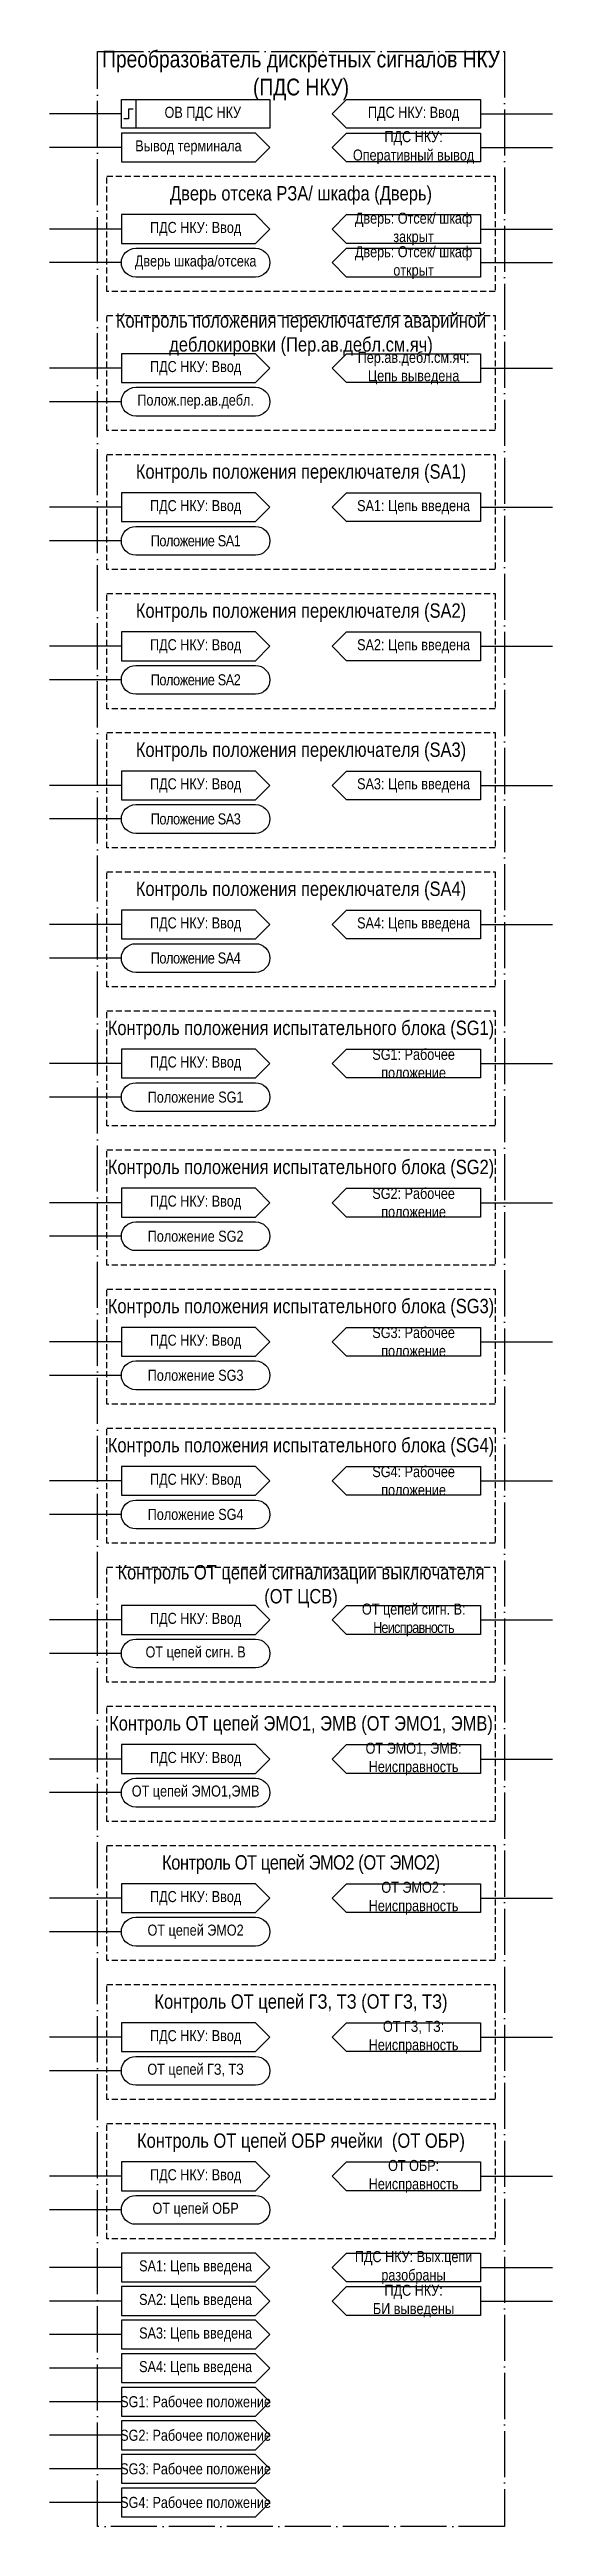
# Model space of a CAD drawing. Header units: millimetres. Extents: x -2609 to 701, y -63 to 764.
# Drawn here: x -922 to -817, y 227 to 743 of the extents above; entities that cross this region are included whole.
import ezdxf

# ---------------------------------------------------------------- set-up
doc = ezdxf.new("R2010")
doc.units = ezdxf.units.MM
doc.linetypes.add('ACAD_ISO04W100', pattern=[30, 24, -3, 0, -3])
doc.linetypes.add('штриховая2', pattern=[0.375, 0.25, -0.125])
doc.layers.add('TEXT', color=7, linetype='Continuous', lineweight=25)
doc.styles.add('2.5_Gost_RD', font='ARIALN.TTF', dxfattribs={"height": 2.5})
doc.styles.add('3.5_Gost_RD', font='ARIALN.TTF', dxfattribs={"height": 3.5})

msp = doc.modelspace()

# ---------------------------------------------------------------- texts
at = {"color": 30, "ltscale": 100, "true_color": 0xf7941d, "insert": (-869.5, 738), "char_height": 3.5, "width": 85, "attachment_point": 5, "style": '3.5_Gost_RD'}
msp.add_mtext('Преобразователь дискретных сигналов НКУ (ПДС НКУ)', dxfattribs=at)
at = {"color": 0, "ltscale": 100, "char_height": 2.3, "width": 28, "attachment_point": 5, "style": '2.5_Gost_RD'}
for s, insert in [('{\\C256;ОВ ПДС НКУ}', (-890, 730)), ('{\\C256;Вывод терминала}', (-893, 723))]:
    msp.add_mtext(s, dxfattribs=dict(at, insert=insert))
at = {"ltscale": 100, "char_height": 2.3, "attachment_point": 5, "style": '2.5_Gost_RD'}
for s, insert, width in [('ПДС НКУ: Ввод', (-846, 730), 28), ('ПДС НКУ: Оперативный вывод', (-846, 723), 28), ('ПДС НКУ: Ввод', (-891.5, 706), 31), ('Дверь: Отсек/ шкаф закрыт', (-846, 706), 28), ('Дверь: Отсек/ шкаф открыт', (-846, 699), 28), ('ПДС НКУ: Ввод', (-891.5, 677), 31), ('Пер.ав.дебл.см.яч: Цепь выведена', (-846, 677), 28), ('ПДС НКУ: Ввод', (-891.5, 648), 31), ('SA1: Цепь введена', (-846, 648), 28), ('ПДС НКУ: Ввод', (-891.5, 619), 31), ('SA2: Цепь введена', (-846, 619), 28), ('ПДС НКУ: Ввод', (-891.5, 590), 31), ('SA3: Цепь введена', (-846, 590), 28), ('ПДС НКУ: Ввод', (-891.5, 561), 31), ('SA4: Цепь введена', (-846, 561), 28), ('ПДС НКУ: Ввод', (-891.5, 532), 31), ('SG1: Рабочее положение', (-846, 532), 28), ('SG2: Рабочее положение', (-846, 503), 28), ('ПДС НКУ: Ввод', (-891.5, 503), 31), ('ПДС НКУ: Ввод', (-891.5, 474), 31), ('SG3: Рабочее положение', (-846, 474), 28), ('ПДС НКУ: Ввод', (-891.5, 445), 31), ('SG4: Рабочее положение', (-846, 445), 28), ('ОТ цепей сигн. В{\\T0.9;: Неисправность }', (-846, 416), 28), ('ПДС НКУ: Ввод', (-891.5, 416), 31), ('ПДС НКУ: Ввод', (-891.5, 387), 31), ('ОТ ЭМО1, ЭМВ: Неисправность', (-846, 387), 28), ('ПДС НКУ: Ввод', (-891.5, 358), 31), ('ОТ ЭМО2 : Неисправность', (-846, 358), 28), ('ПДС НКУ: Ввод', (-891.5, 329), 31), ('ОТ ГЗ, ТЗ: Неисправность', (-846, 329), 28), ('ПДС НКУ: Ввод', (-891.5, 300), 31), ('ОТ ОБР: Неисправность ', (-846, 300), 28), ('ПДС НКУ: Вых.цепи разобраны', (-846, 281), 28), ('SA1: Цепь введена', (-891.5, 281), 31), ('SA2: Цепь введена', (-891.5, 274), 31), ('ПДС НКУ: \\PБИ выведены', (-846, 274), 28), ('SA3: Цепь введена', (-891.5, 267), 31), ('SA4: Цепь введена', (-891.5, 260), 31), ('SG1: Рабочее положение', (-891.5, 253), 31), ('SG2: Рабочее положение', (-891.5, 246), 31), ('SG3: Рабочее положение', (-891.5, 239), 31), ('SG4: Рабочее положение', (-891.5, 232), 31)]:
    msp.add_mtext(s, dxfattribs=dict(at, insert=insert, width=width))
at = {"color": 30, "ltscale": 100, "char_height": 3, "width": 81, "attachment_point": 5, "style": '3.5_Gost_RD'}
for s, insert in [('Дверь отсека РЗА/ шкафа (Дверь)', (-869.5, 713)), ('Контроль положения переключателя аварийной деблокировки (Пер.ав.дебл.см.яч)', (-869.5, 684)), ('Контроль положения переключателя (SA1)', (-869.5, 655)), ('Контроль положения переключателя (SA2)', (-869.5, 626)), ('Контроль положения переключателя (SA3)', (-869.5, 597)), ('Контроль положения переключателя (SA4)', (-869.5, 568)), ('Контроль положения испытательного блока (SG1)', (-869.5, 539)), ('Контроль положения испытательного блока (SG2)', (-869.5, 510)), ('Контроль положения испытательного блока (SG3)', (-869.5, 481)), ('Контроль положения испытательного блока (SG4)', (-869.5, 452)), ('Контроль ОТ цепей сигнализации выключателя (ОТ ЦСВ)', (-869.5, 423)), ('Контроль ОТ цепей ЭМО1, ЭМВ (ОТ ЭМО1, ЭМВ)', (-869.5, 394)), ('{\\T0.95;Контроль ОТ цепей ЭМО2 (ОТ ЭМО2)}', (-869.5, 365)), ('Контроль ОТ цепей ГЗ, ТЗ (ОТ ГЗ, ТЗ)', (-869.5, 336)), ('Контроль ОТ цепей ОБР ячейки  (ОТ ОБР) ', (-869.5, 307))]:
    msp.add_mtext(s, dxfattribs=dict(at, insert=insert))
at = {"layer": 'TEXT', "ltscale": 100, "char_height": 2.3, "width": 31, "attachment_point": 5, "style": '2.5_Gost_RD'}
for s, insert in [('Дверь шкафа/отсека', (-891.5, 699)), ('Полож.пер.ав.дебл.', (-891.5, 670)), ('{\\T0.95;Положение SA1}', (-891.5, 641)), ('{\\T0.95;Положение SA2}', (-891.5, 612)), ('{\\T0.95;Положение SA3}', (-891.5, 583)), ('{\\T0.95;Положение SA4}', (-891.5, 554)), ('Положение SG1', (-891.5, 525)), ('Положение SG2', (-891.5, 496)), ('Положение SG3', (-891.5, 467)), ('Положение SG4', (-891.5, 438)), ('\\pt11.5;ОТ цепей сигн. В', (-891.5, 409)), ('ОТ цепей ЭМО1,ЭМВ', (-891.5, 380)), ('ОТ цепей ЭМО2', (-891.5, 351)), ('ОТ цепей ГЗ, ТЗ', (-891.5, 322)), ('ОТ цепей ОБР', (-891.5, 293))]:
    msp.add_mtext(s, dxfattribs=dict(at, insert=insert))

# ---------------------------------------------------------------- linework, layer by layer
at = {"ltscale": 100}
for p, q in [((-907, 730), (-922, 730)), ((-832, 730), (-817, 730)), ((-907, 723), (-922, 723)), ((-832, 723), (-817, 723)), ((-907, 706), (-922, 706)), ((-832, 706), (-817, 706)), ((-907, 699), (-922, 699)), ((-832, 699), (-817, 699)), ((-907, 677), (-922, 677)), ((-832, 677), (-817, 677)), ((-907, 670), (-922, 670)), ((-907, 648), (-922, 648)), ((-832, 648), (-817, 648)), ((-907, 641), (-922, 641)), ((-907, 619), (-922, 619)), ((-832, 619), (-817, 619)), ((-907, 612), (-922, 612)), ((-907, 590), (-922, 590)), ((-832, 590), (-817, 590)), ((-907, 583), (-922, 583)), ((-907, 561), (-922, 561)), ((-832, 561), (-817, 561)), ((-907, 554), (-922, 554)), ((-907, 532), (-922, 532)), ((-832, 532), (-817, 532)), ((-907, 525), (-922, 525)), ((-907, 503), (-922, 503)), ((-832, 503), (-817, 503)), ((-907, 496), (-922, 496)), ((-907, 474), (-922, 474)), ((-832, 474), (-817, 474)), ((-907, 467), (-922, 467)), ((-907, 445), (-922, 445)), ((-832, 445), (-817, 445)), ((-907, 438), (-922, 438)), ((-907, 416), (-922, 416)), ((-832, 416), (-817, 416)), ((-907, 409), (-922, 409)), ((-907, 387), (-922, 387)), ((-832, 387), (-817, 387)), ((-907, 380), (-922, 380)), ((-907, 358), (-922, 358)), ((-832, 358), (-817, 358)), ((-907, 351), (-922, 351)), ((-907, 329), (-922, 329)), ((-832, 329), (-817, 329)), ((-907, 322), (-922, 322)), ((-907, 300), (-922, 300)), ((-832, 300), (-817, 300)), ((-907, 293), (-922, 293)), ((-907, 281), (-922, 281)), ((-832, 281), (-817, 281)), ((-907, 274), (-922, 274)), ((-832, 274), (-817, 274)), ((-907, 267), (-922, 267)), ((-907, 260), (-922, 260)), ((-907, 253), (-922, 253)), ((-907, 246), (-922, 246)), ((-907, 239), (-922, 239)), ((-907, 232), (-922, 232))]:
    msp.add_line(p, q, dxfattribs=at)
at = {"color": 251, "linetype": 'ACAD_ISO04W100', "lineweight": 30, "ltscale": 0.4, "true_color": 0x58595b}
msp.add_lwpolyline([(-912, 743), (-827, 743), (-827, 227), (-912, 227)], close=True, dxfattribs=at)
at = {"ltscale": 100}
for points in [[(-907, 733), (-876, 733), (-876, 727), (-907, 727)], [(-907, 733), (-904, 733), (-904, 727), (-907, 727)], [(-907, 726), (-907, 720), (-879, 720), (-876, 723), (-879, 726)], [(-907, 709), (-907, 703), (-879, 703), (-876, 706), (-879, 709)], [(-832, 703), (-860, 703), (-863, 706), (-860, 709), (-832, 709)], [(-860, 702), (-832, 702), (-832, 696), (-860, 696), (-863, 699)], [(-907, 680), (-907, 674), (-879, 674), (-876, 677), (-879, 680)], [(-832, 674), (-860, 674), (-863, 677), (-860, 680), (-832, 680)], [(-907, 651), (-907, 645), (-879, 645), (-876, 648), (-879, 651)], [(-832, 645), (-860, 645), (-863, 648), (-860, 651), (-832, 651)], [(-907, 622), (-907, 616), (-879, 616), (-876, 619), (-879, 622)], [(-832, 616), (-860, 616), (-863, 619), (-860, 622), (-832, 622)], [(-907, 593), (-907, 587), (-879, 587), (-876, 590), (-879, 593)], [(-832, 587), (-860, 587), (-863, 590), (-860, 593), (-832, 593)], [(-907, 564), (-907, 558), (-879, 558), (-876, 561), (-879, 564)], [(-832, 558), (-860, 558), (-863, 561), (-860, 564), (-832, 564)], [(-907, 535), (-907, 529), (-879, 529), (-876, 532), (-879, 535)], [(-832, 529), (-860, 529), (-863, 532), (-860, 535), (-832, 535)], [(-907, 506), (-907, 500), (-879, 500), (-876, 503), (-879, 506)], [(-832, 500), (-860, 500), (-863, 503), (-860, 506), (-832, 506)], [(-907, 477), (-907, 471), (-879, 471), (-876, 474), (-879, 477)], [(-832, 471), (-860, 471), (-863, 474), (-860, 477), (-832, 477)], [(-907, 448), (-907, 442), (-879, 442), (-876, 445), (-879, 448)], [(-832, 442), (-860, 442), (-863, 445), (-860, 448), (-832, 448)], [(-907, 419), (-907, 413), (-879, 413), (-876, 416), (-879, 419)], [(-832, 413), (-860, 413), (-863, 416), (-860, 419), (-832, 419)], [(-907, 390), (-907, 384), (-879, 384), (-876, 387), (-879, 390)], [(-832, 384), (-860, 384), (-863, 387), (-860, 390), (-832, 390)], [(-907, 361), (-907, 355), (-879, 355), (-876, 358), (-879, 361)], [(-832, 355), (-860, 355), (-863, 358), (-860, 361), (-832, 361)], [(-907, 332), (-907, 326), (-879, 326), (-876, 329), (-879, 332)], [(-832, 326), (-860, 326), (-863, 329), (-860, 332), (-832, 332)], [(-907, 303), (-907, 297), (-879, 297), (-876, 300), (-879, 303)], [(-832, 297), (-860, 297), (-863, 300), (-860, 303), (-832, 303)], [(-907, 284), (-907, 278), (-879, 278), (-876, 281), (-879, 284)], [(-907, 277), (-907, 271), (-879, 271), (-876, 274), (-879, 277)], [(-907, 270), (-907, 264), (-879, 264), (-876, 267), (-879, 270)], [(-907, 263), (-907, 257), (-879, 257), (-876, 260), (-879, 263)], [(-907, 256), (-907, 250), (-879, 250), (-876, 253), (-879, 256)], [(-907, 249), (-907, 243), (-879, 243), (-876, 246), (-879, 249)], [(-907, 242), (-907, 236), (-879, 236), (-876, 239), (-879, 242)], [(-907, 235), (-907, 229), (-879, 229), (-876, 232), (-879, 235)]]:
    msp.add_lwpolyline(points, close=True, dxfattribs=at)
at = {"lineweight": 30, "ltscale": 100}
msp.add_lwpolyline([(-904.5, 731), (-905.5, 731), (-905.5, 729), (-906.5, 729)], dxfattribs=at)
at = {"ltscale": 100}
for points in [[(-863, 730), (-860, 733), (-832, 733), (-832, 727), (-860, 727), (-863, 730)], [(-863, 723), (-860, 726), (-832, 726), (-832, 720), (-860, 720), (-863, 723)], [(-863, 281), (-860, 284), (-832, 284), (-832, 278), (-860, 278), (-863, 281)], [(-863, 274), (-860, 277), (-832, 277), (-832, 271), (-860, 271), (-863, 274)]]:
    msp.add_lwpolyline(points, dxfattribs=at)
at = {"linetype": 'штриховая2', "ltscale": 5}
for points in [[(-910, 717), (-829, 717), (-829, 693), (-910, 693)], [(-910, 688), (-829, 688), (-829, 664), (-910, 664)], [(-910, 659), (-829, 659), (-829, 635), (-910, 635)], [(-910, 630), (-829, 630), (-829, 606), (-910, 606)], [(-910, 601), (-829, 601), (-829, 577), (-910, 577)], [(-910, 572), (-829, 572), (-829, 548), (-910, 548)], [(-910, 543), (-829, 543), (-829, 519), (-910, 519)], [(-910, 514), (-829, 514), (-829, 490), (-910, 490)], [(-910, 485), (-829, 485), (-829, 461), (-910, 461)], [(-910, 456), (-829, 456), (-829, 432), (-910, 432)], [(-910, 427), (-829, 427), (-829, 403), (-910, 403)], [(-910, 398), (-829, 398), (-829, 374), (-910, 374)], [(-910, 369), (-829, 369), (-829, 345), (-910, 345)], [(-910, 340), (-829, 340), (-829, 316), (-910, 316)], [(-910, 311), (-829, 311), (-829, 287), (-910, 287)]]:
    msp.add_lwpolyline(points, close=True, dxfattribs=at)
at = {"ltscale": 100}
for points in [[(-904, 696, -1), (-904, 702), (-879, 702, -1), (-879, 696)], [(-904, 667, -1), (-904, 673), (-879, 673, -1), (-879, 667)], [(-904, 638, -1), (-904, 644), (-879, 644, -1), (-879, 638)], [(-904, 609, -1), (-904, 615), (-879, 615, -1), (-879, 609)], [(-904, 580, -1), (-904, 586), (-879, 586, -1), (-879, 580)], [(-904, 551, -1), (-904, 557), (-879, 557, -1), (-879, 551)], [(-904, 522, -1), (-904, 528), (-879, 528, -1), (-879, 522)], [(-904, 493, -1), (-904, 499), (-879, 499, -1), (-879, 493)], [(-904, 464, -1), (-904, 470), (-879, 470, -1), (-879, 464)], [(-904, 435, -1), (-904, 441), (-879, 441, -1), (-879, 435)], [(-904, 406, -1), (-904, 412), (-879, 412, -1), (-879, 406)], [(-904, 377, -1), (-904, 383), (-879, 383, -1), (-879, 377)], [(-904, 348, -1), (-904, 354), (-879, 354, -1), (-879, 348)], [(-904, 319, -1), (-904, 325), (-879, 325, -1), (-879, 319)], [(-904, 290, -1), (-904, 296), (-879, 296, -1), (-879, 290)]]:
    msp.add_lwpolyline(points, format="xyb", close=True, dxfattribs=at)

msp.set_redraw_order([(e.dxf.handle, doc.entitydb.next_handle()) for e in msp.query("TEXT MTEXT ATTDEF DIMENSION ARC_DIMENSION")])  # texts and dimensions are drawn at this point

doc.saveas('drawing.dxf')
